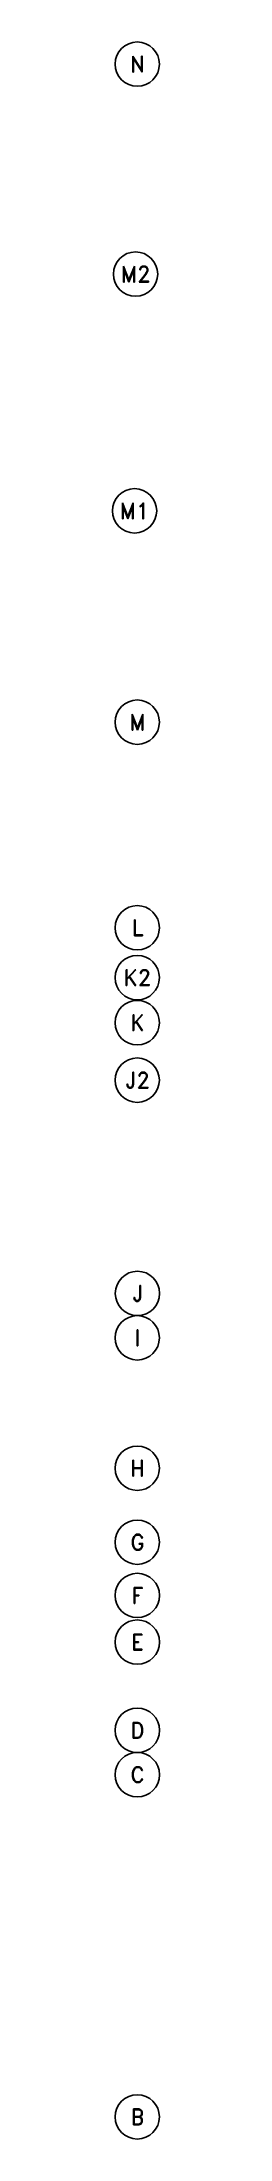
# Model space of a CAD drawing. Header units: millimetres. Extents: x 0 to 223, y -18 to 76.
# Drawn here: x 0 to 1.12, y 9.26 to 58.87 of the extents above; entities that cross this region are included whole.
import ezdxf
from ezdxf.enums import TextEntityAlignment as Align

# ---------------------------------------------------------------- set-up
doc = ezdxf.new("R2010")
doc.units = ezdxf.units.MM
doc.styles.add('ROMAND', font='romand', dxfattribs={"height": 31.5})

# ---------------------------------------------------------------- blocks, each defined once
blk = doc.blocks.new('EJE-1')
at = {"color": 3, "linetype": 'Continuous'}
blk.add_circle((0, 0), 35, dxfattribs=at)
at = {"color": 5, "linetype": 'Continuous', "style": 'ROMAND'}
blk.add_attdef('0', text='', height=25, dxfattribs=at).set_placement((0.2, 0), align=Align.MIDDLE)

msp = doc.modelspace()

# ---------------------------------------------------------------- block references
at = {"xscale": 0.0150000000003274, "yscale": 0.0150000000003274, "zscale": 0.0150000000003274}
for p, values in [((0.5899, 58.3427), {'0': 'N'}), ((0.5495, 53.3757), {'0': 'M2'}), ((0.525, 47.7757), {'0': 'M1'}), ((0.5899, 42.7757), {'0': 'M'}), ((0.5899, 37.9122), {'0': 'L'}), ((0.5899, 36.7327), {'0': 'K2'}), ((0.5899, 35.6673), {'0': 'K'}), ((0.5885, 34.3071), {'0': 'J2'}), ((0.5932, 29.2623), {'0': 'J'}), ((0.5899, 28.2123), {'0': 'I'}), ((0.5899, 25.1273), {'0': 'H'}), ((0.5899, 23.3773), {'0': 'G'}), ((0.5903, 22.1173), {'0': 'F'}), ((0.5903, 21.0141), {'0': 'E'}), ((0.5903, 18.9273), {'0': 'D'}), ((0.5903, 17.8773), {'0': 'C'}), ((0.5899, 9.783), {'0': 'B'})]:
    msp.add_blockref('EJE-1', p, dxfattribs=at).add_auto_attribs(values)

doc.saveas('drawing.dxf')
